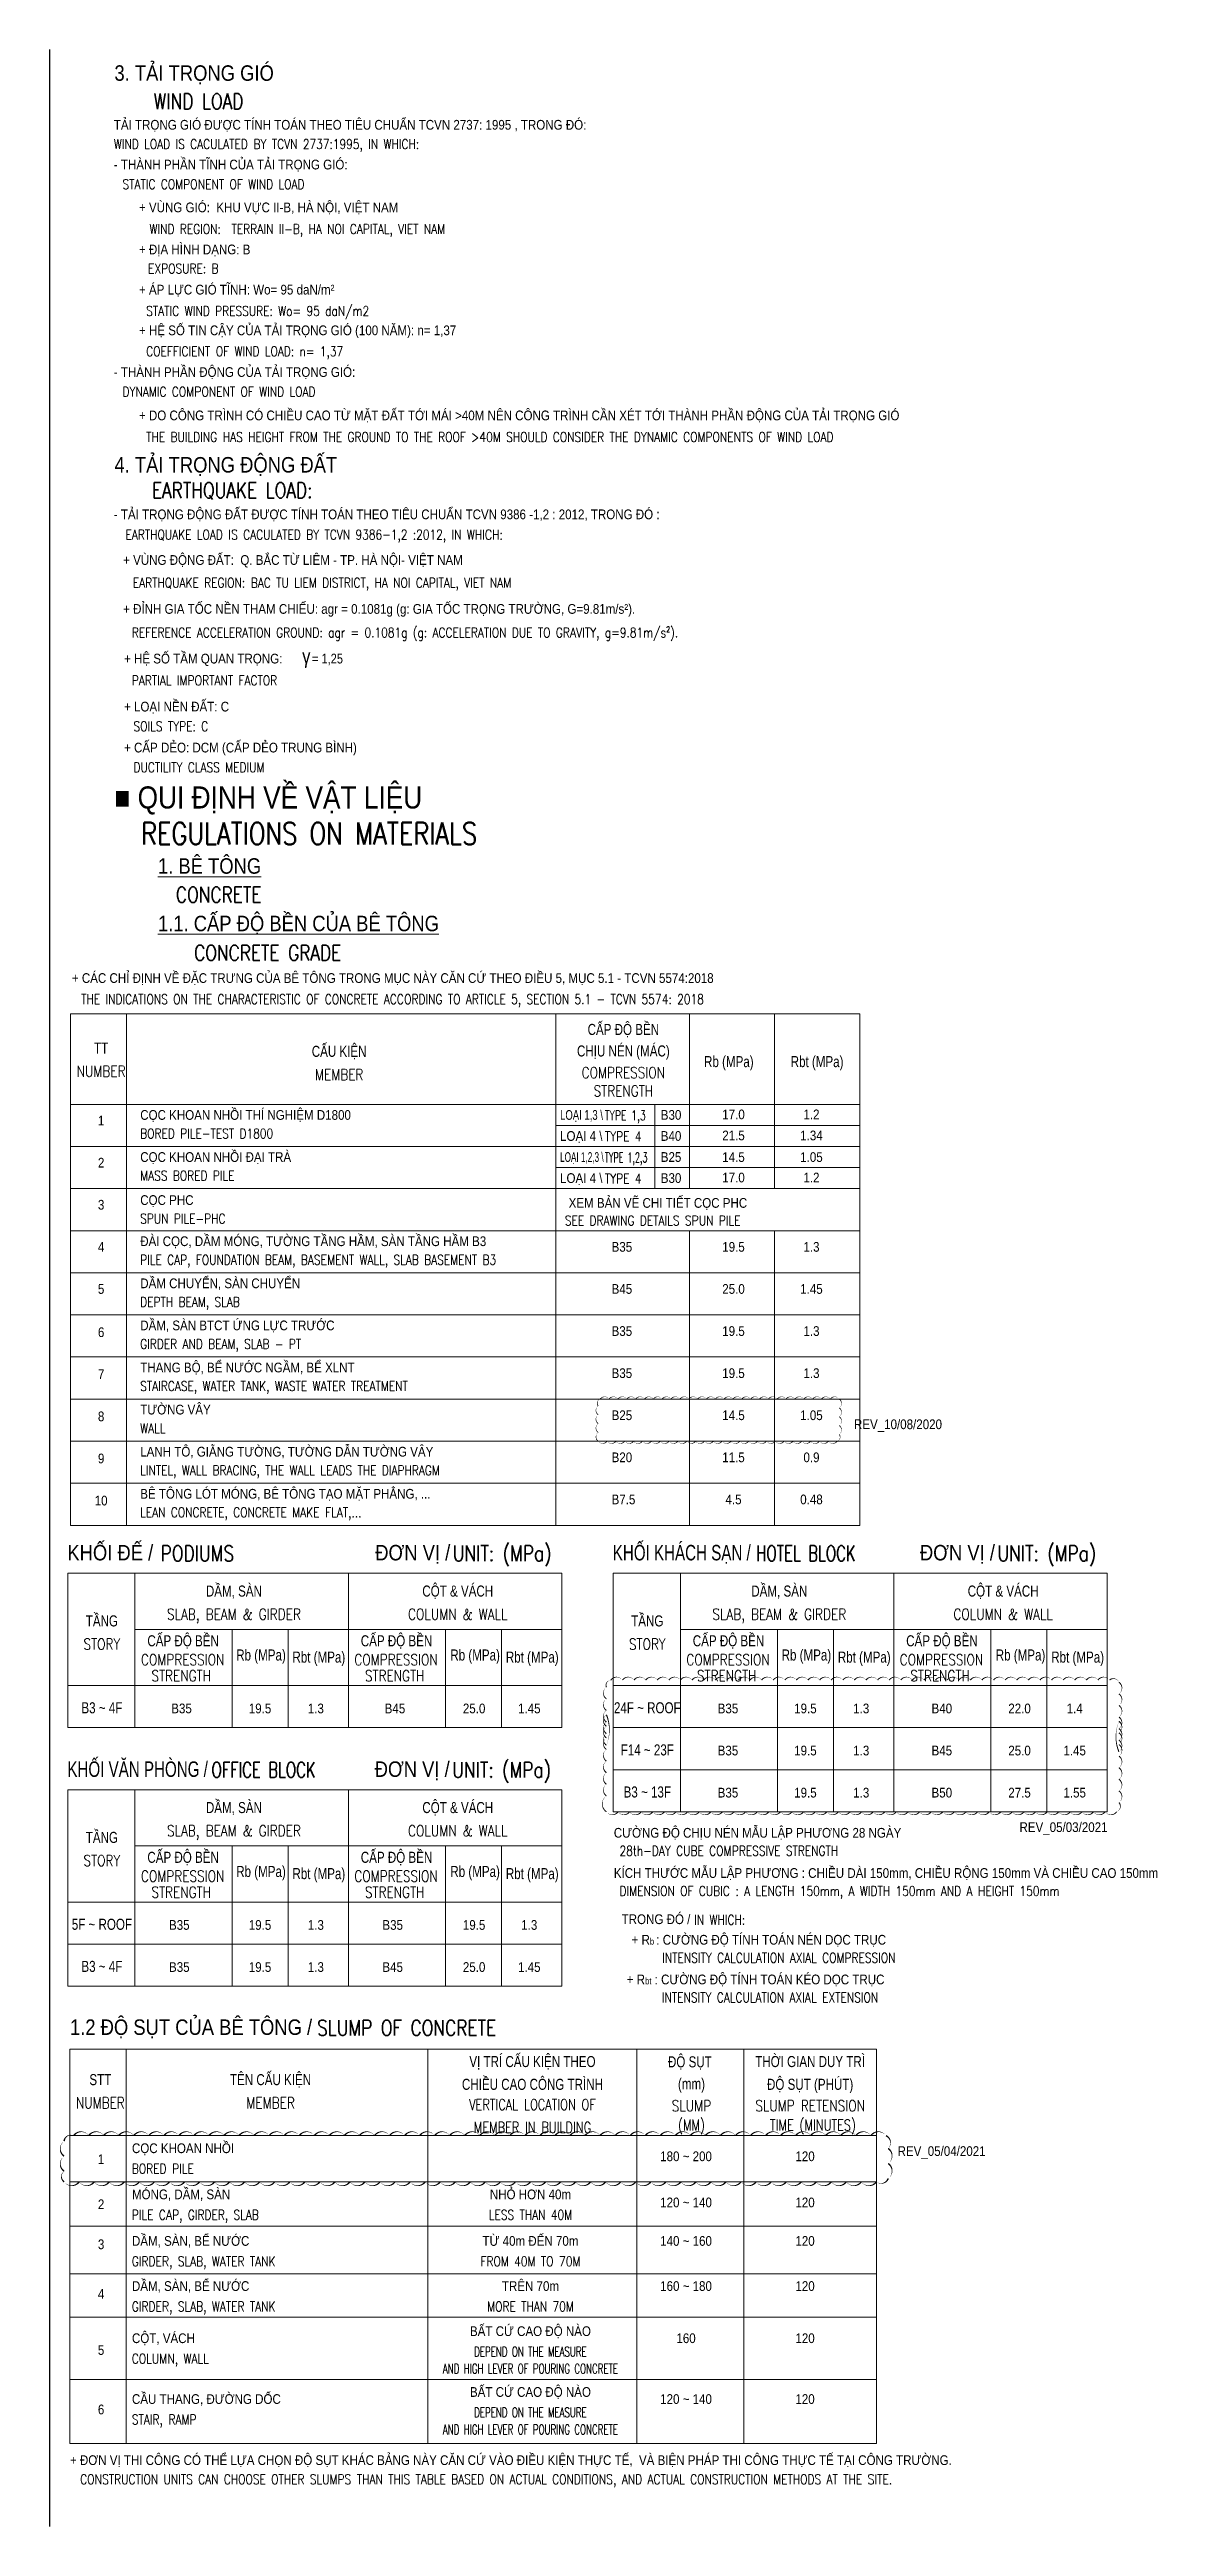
# Model space of a CAD drawing. Header units: millimetres. Extents: x 408913 to 1237273, y -191467 to -86666.
# Drawn here: x 455164 to 480201, y -186337 to -130337 of the extents above; entities that cross this region are included whole.
import ezdxf
from ezdxf.enums import TextEntityAlignment as Align

# ---------------------------------------------------------------- set-up
doc = ezdxf.new("R2010")
doc.units = ezdxf.units.MM
doc.header["$LTSCALE"] = 35
for name, color, linetype, lineweight in [('NDC_S_CONTINUOUS', 3, 'Continuous', 20), ('NDC_S_ENG TEXT', 2, 'Continuous', 9), ('NDC_S_VN TEXT', 7, 'Continuous', 9)]:
    doc.layers.add(name, color=color, linetype=linetype, lineweight=lineweight)
doc.layers.add('STR.Dim_F-CL-B', color=8, linetype='Continuous')
doc.styles.add('MtXpl_Symbol', font='symbol.ttf', dxfattribs={"width": 0.8})
doc.styles.add('NDC_ARIAL', font='arial.ttf', dxfattribs={"width": 0.85})
doc.styles.add('NDC_ROMANS', font='romans.shx', dxfattribs={"width": 0.8})

msp = doc.modelspace()

# ---------------------------------------------------------------- texts
at = {"layer": 'DEFPOINTS', "color": 1, "style": 'NDC_ARIAL', "width": 0.85}
for s, p in [('REV_10/08/2020', (473342.7, -161528.3)), ('REV_05/03/2021', (477083.6, -170636.8)), ('REV_05/04/2021', (474328.2, -177960.4))]:
    msp.add_text(s, height=220, dxfattribs=at).set_placement(p)
at = {"layer": 'NDC_S_ENG TEXT', "ltscale": 30, "style": 'NDC_ROMANS'}
for s, height, width, p in [('WIND LOAD', 350, 0.8, (457515.9, -131683.3)), ('EARTHQUAKE LOAD:', 350, 0.8, (457479.1, -140477.6)), ('REGULATIONS ON MATERIALS', 500, 0.8, (457232.7, -148313.5)), ('CONCRETE', 350, 0.8, (458020.1, -149619.8)), ('CONCRETE GRADE', 350, 0.8, (458431, -150934.4)), ('THE INDICATIONS ON THE CHARACTERISTIC OF CONCRETE ACCORDING TO ARTICLE 5, SECTION 5.1 - TCVN 5574: 2018', 220, 0.8, (455880, -151917.7)), ('PODIUMS', 350, 0.8, (457676.7, -164511.1)), ('UNIT: (MPa)', 350, 0.8, (464277.2, -164511.1)), ('HOTEL BLOCK', 350, 0.7, (471134.5, -164511.1)), ('UNIT: (MPa)', 350, 0.8, (476586.5, -164511.1)), ('OFFICE BLOCK', 350, 0.7, (458825.8, -169405.7)), ('UNIT: (MPa)', 350, 0.8, (464264.5, -169405.7)), ('SLUMP OF CONCRETE', 350, 0.8, (461210.5, -175238.9)), ('BORED PILE', 220, 0.8, (457025.9, -178359)), ('PILE CAP, GIRDER, SLAB', 220, 0.8, (457025.9, -179401.9)), ('GIRDER, SLAB, WATER TANK', 220, 0.8, (457025.9, -180454.4)), ('GIRDER, SLAB, WATER TANK', 220, 0.8, (457025.9, -181474.7)), ('COLUMN, WALL', 220, 0.8, (457025.9, -182654.2)), ('STAIR, RAMP', 220, 0.8, (457025.9, -184029.4)), ('CONSTRUCTION UNITS CAN CHOOSE OTHER SLUMPS THAN THIS TABLE BASED ON ACTUAL CONDITIONS, AND ACTUAL CONSTRUCTION METHODS AT THE SITE.', 220, 0.8, (455858.8, -185380.5))]:
    msp.add_text(s, height=height, dxfattribs=dict(at, width=width)).set_placement(p)
for s, height, width, p in [('NUMBER', 250, 0.8, (456329.4, -153561.8)), ('MEMBER', 250, 0.8, (461708, -153636.1)), ('COMPRESSION', 250, 0.8, (468131.2, -153593.8)), ('STRENGTH', 250, 0.8, (468131.2, -154007.4)), ('SLAB, BEAM & GIRDER', 250, 0.8, (459330, -165838.9)), ('COLUMN & WALL', 250, 0.8, (464388.7, -165838.9)), ('SLAB, BEAM & GIRDER', 250, 0.8, (471655.6, -165838.9)), ('COLUMN & WALL', 250, 0.8, (476714.4, -165838.9)), ('STORY', 250, 0.8, (456346.4, -166513.7)), ('STORY', 250, 0.8, (468672.1, -166513.7)), ('COMPRESSION', 250, 0.8, (458171.6, -166865.4)), ('COMPRESSION', 250, 0.8, (462994.3, -166865.4)), ('COMPRESSION', 250, 0.8, (470497.2, -166865.4)), ('COMPRESSION', 250, 0.8, (475320, -166865.4)), ('STRENGTH', 250, 0.8, (458140.3, -167228.3)), ('STRENGTH', 250, 0.8, (462963, -167228.3)), ('STRENGTH', 250, 0.8, (470466, -167228.3)), ('STRENGTH', 250, 0.8, (475288.7, -167228.3)), ('SLAB, BEAM & GIRDER', 250, 0.8, (459330, -170733.6)), ('COLUMN & WALL', 250, 0.8, (464388.7, -170733.6)), ('STORY', 250, 0.8, (456346.4, -171408.4)), ('COMPRESSION', 250, 0.8, (458171.6, -171760.1)), ('STRENGTH', 250, 0.8, (458140.3, -172123)), ('COMPRESSION', 250, 0.8, (462994.3, -171760.1)), ('STRENGTH', 250, 0.8, (462963, -172123)), ('NUMBER', 250, 0.8, (456310.9, -176885.1)), ('MEMBER', 250, 0.8, (460157.8, -176885.1)), ('VERTICAL LOCATION OF', 250, 0.75, (466077.1, -176925.7)), ('SLUMP', 250, 0.8, (469670.9, -176951.5)), ('SLUMP RETENSION', 250, 0.8, (472352.2, -176950.1)), ('MEMBER IN BUILDING', 250, 0.75, (466077.1, -177440.2)), ('(MM)', 250, 0.75, (469670.9, -177388.2)), (' TIME (MINUTES)', 250, 0.75, (472352.2, -177386.8)), ('LESS THAN 40M', 220, 0.8, (466031.8, -179401.9)), ('FROM 40M TO 70M', 220, 0.8, (466031.8, -180454.4)), ('MORE THAN 70M', 220, 0.8, (466031.8, -181474.7)), ('DEPEND ON THE MEASURE', 220, 0.65, (466031.8, -182494.3)), ('AND HIGH LEVER OF POURING CONCRETE', 220, 0.65, (466031.8, -182880.1)), ('DEPEND ON THE MEASURE', 220, 0.65, (466031.8, -183869.4)), ('AND HIGH LEVER OF POURING CONCRETE', 220, 0.65, (466031.8, -184255.2))]:
    msp.add_text(s, height=height, dxfattribs=dict(at, width=width)).set_placement(p, align=Align.CENTER)
at = {"layer": 'NDC_S_ENG TEXT', "style": 'NDC_ROMANS'}
for s, width, p in [('TYPE 1,3', 0.7, (467714.4, -154435)), ('BORED PILE-TEST D1800', 0.8, (457209.9, -154845.2)), ('TYPE 4', 0.8, (467714.4, -154910.9)), ('TYPE 1,2,3', 0.6, (467714.4, -155386.7)), ('MASS BORED PILE', 0.8, (457209.9, -155796.9)), ('TYPE 4', 0.8, (467714.4, -155862.6)), ('SPUN PILE-PHC', 0.8, (457209.9, -156769.8)), (' SEE DRAWING DETAILS SPUN PILE', 0.8, (466687.9, -156812)), ('PILE CAP, FOUNDATION BEAM, BASEMENT WALL, SLAB BASEMENT B3', 0.8, (457209.9, -157700.3)), ('DEPTH BEAM, SLAB', 0.8, (457209.9, -158652)), ('GIRDER AND BEAM, SLAB - PT', 0.8, (457209.9, -159603.7)), ('STAIRCASE, WATER TANK, WASTE WATER TREATMENT', 0.8, (457209.9, -160555.3)), ('WALL', 0.8, (457209.9, -161507)), ('LINTEL, WALL BRACING, THE WALL LEADS THE DIAPHRAGM', 0.8, (457209.9, -162458.7)), ('LEAN CONCRETE, CONCRETE MAKE FLAT,...', 0.8, (457209.9, -163410.4))]:
    msp.add_text(s, height=220, dxfattribs=dict(at, width=width)).set_placement(p, align=Align.MIDDLE_LEFT)
at = {"layer": 'NDC_S_ENG TEXT', "style": 'NDC_ROMANS', "width": 0.8}
for s, height, p in [('28th-DAY CUBE COMPRESSIVE STRENGTH', 220.011, (468044.5, -171172.1)), ('DIMENSION OF CUBIC : A LENGTH 150mm, A WIDTH 150mm AND A HEIGHT 150mm', 220.011, (468044.5, -172081.5)), ('IN WHICH:', 220, (469730.3, -172732.2)), ('INTENSITY CALCULATION AXIAL COMPRESSION', 220.011, (469004.8, -173590.5)), ('INTENSITY CALCULATION AXIAL EXTENSION', 220, (469000.2, -174487.8))]:
    msp.add_text(s, height=height, dxfattribs=at).set_placement(p)
at = {"layer": 'NDC_S_VN TEXT', "ltscale": 30}
for s, height, style, width, p in [('3. TẢI TRỌNG GIÓ', 350, 'NDC_ARIAL', 0.85, (456630.6, -131043.9)), ('TẢI TRỌNG GIÓ ĐƯỢC TÍNH TOÁN THEO TIÊU CHUẨN TCVN 2737: 1995 , TRONG ĐÓ:', 220, 'NDC_ARIAL', 0.85, (456616.1, -132148.7)), ('- THÀNH PHẦN TĨNH CỦA TẢI TRỌNG GIÓ:', 220, 'NDC_ARIAL', 0.85, (456616.1, -133047.4)), ('+ VÙNG GIÓ:  KHU VỰC II-B, HÀ NỘI, VIỆT NAM', 220, 'NDC_ARIAL', 0.85, (457184.5, -134016)), ('+ ĐỊA HÌNH DẠNG: B', 220, 'NDC_ARIAL', 0.85, (457184.5, -134967)), ('+ ÁP LỰC GIÓ TĨNH: Wo= 95 daN/m²', 220, 'NDC_ARIAL', 0.85, (457184.5, -135875.5)), ('+ HỆ SỐ TIN CẬY CỦA TẢI TRỌNG GIÓ (100 NĂM): n= 1,37', 220, 'NDC_ARIAL', 0.85, (457184.5, -136795.7)), ('- THÀNH PHẦN ĐỘNG CỦA TẢI TRỌNG GIÓ:', 220, 'NDC_ARIAL', 0.85, (456616.1, -137739)), ('+ DO CÔNG TRÌNH CÓ CHIỀU CAO TỪ MẶT ĐẤT TỚI MÁI >40M NÊN CÔNG TRÌNH CẦN XÉT TỚI THÀNH PHẦN ĐỘNG CỦA TẢI TRỌNG GIÓ', 220, 'NDC_ARIAL', 0.85, (457184.5, -138719.3)), ('4. TẢI TRỌNG ĐỘNG ĐẤT', 350, 'NDC_ARIAL', 0.85, (456630.6, -139900.5)), ('- TẢI TRỌNG ĐỘNG ĐẤT ĐƯỢC TÍNH TOÁN THEO TIÊU CHUẨN TCVN 9386 -1,2 : 2012, TRONG ĐÓ :', 220, 'NDC_ARIAL', 0.85, (456616.1, -140956.2)), ('+ VÙNG ĐỘNG ĐẤT:  Q. BẮC TỪ LIÊM - TP. HÀ NỘI- VIỆT NAM', 220, 'NDC_ARIAL', 0.85, (456826.9, -141988.2)), ('+ ĐỈNH GIA TỐC NỀN THAM CHIẾU: agr = 0.1081g (g: GIA TỐC TRỌNG TRƯỜNG, G=9.81m/s²).', 220, 'NDC_ARIAL', 0.85, (456826.9, -143094.3)), ('+ HỆ SỐ TẦM QUAN TRỌNG: ', 220, 'NDC_ARIAL', 0.85, (456847.3, -144217.5)), ('g', 330, 'MtXpl_Symbol', 0.85, (460872.5, -144217.5)), (' = 1,25', 220, 'MtXpl_Symbol', 0.85, (461023.8, -144217.5)), ('+ LOẠI NỀN ĐẤT: C', 220, 'NDC_ARIAL', 0.85, (456847.3, -145303)), ('+ CẤP DẺO: DCM (CẤP DẺO TRUNG BÌNH)', 220, 'NDC_ARIAL', 0.85, (456847.3, -146229.4)), ('%%U1. BÊ TÔNG', 350, 'NDC_ARIAL', 0.85, (457613.8, -148971.1)), ('%%U1.1. CẤP ĐỘ BỀN CỦA BÊ TÔNG', 350, 'NDC_ARIAL', 0.85, (457613.8, -150270.7)), ('+ CÁC CHỈ ĐỊNH VỀ ĐẶC TRƯNG CỦA BÊ TÔNG TRONG MỤC NÀY CĂN CỨ THEO ĐIỀU 5, MỤC 5.1 - TCVN 5574:2018', 220, 'NDC_ARIAL', 0.85, (455668.6, -151440)), ('KHỐI ĐẾ /', 350, 'NDC_ARIAL', 0.85, (455566.2, -164495.6)), ('KHỐI KHÁCH SẠN /', 350, 'NDC_ARIAL', 0.7, (467891.8, -164495.6)), ('ĐƠN VỊ /', 350, 'NDC_ARIAL', 0.85, (462524, -164495.6)), ('ĐƠN VỊ /', 350, 'NDC_ARIAL', 0.85, (474833.4, -164495.6)), ('KHỐI VĂN PHÒNG /', 350, 'NDC_ARIAL', 0.7, (455566.2, -169390.2)), ('ĐƠN VỊ /', 350, 'NDC_ARIAL', 0.85, (462511.4, -169390.2)), ('1.2 ĐỘ SỤT CỦA BÊ TÔNG /', 350, 'NDC_ARIAL', 0.85, (455625, -175223.4)), ('CỌC KHOAN NHỒI', 220, 'NDC_ARIAL', 0.85, (457025.9, -177896.3)), ('MÓNG, DẦM, SÀN', 220, 'NDC_ARIAL', 0.85, (457025.9, -178939.3)), ('DẦM, SÀN, BỂ NƯỚC', 220, 'NDC_ARIAL', 0.85, (457025.9, -179991.8)), ('DẦM, SÀN, BỂ NƯỚC', 220, 'NDC_ARIAL', 0.85, (457025.9, -181012)), ('CỘT, VÁCH', 220, 'NDC_ARIAL', 0.85, (457025.9, -182191.6)), ('CẦU THANG, ĐƯỜNG DỐC', 220, 'NDC_ARIAL', 0.85, (457025.9, -183566.8))]:
    msp.add_text(s, height=height, dxfattribs=dict(at, style=style, width=width)).set_placement(p)
at = {"layer": 'NDC_S_VN TEXT', "color": 2, "ltscale": 30, "style": 'NDC_ROMANS', "width": 0.8}
for s, p in [('WIND LOAD IS CACULATED BY TCVN 2737:1995, IN WHICH:', (456616.1, -132585.8)), ('STATIC COMPONENT OF WIND LOAD', (456813.8, -133492.6)), ('WIND REGION:  TERRAIN II-B, HA NOI CAPITAL, VIET NAM', (457422.9, -134504.4)), ('EXPOSURE: B', (457388.4, -135398.8)), ('STATIC WIND PRESSURE: Wo= 95 daN/m2', (457349.6, -136357.2)), ('COEFFICIENT OF WIND LOAD: n= 1,37', (457348.9, -137271)), ('DYNAMIC COMPONENT OF WIND LOAD', (456813.8, -138184.2)), ('THE BUILDING HAS HEIGHT FROM THE GROUND TO THE ROOF >40M SHOULD CONSIDER THE DYNAMIC COMPONENTS OF WIND LOAD', (457348.6, -139207.8)), ('EARTHQUAKE LOAD IS CACULATED BY TCVN 9386-1,2 :2012, IN WHICH:', (456880.7, -141413.8)), ('EARTHQUAKE REGION: BAC TU LIEM DISTRICT, HA NOI CAPITAL, VIET NAM', (457046.1, -142503.2)), ('REFERENCE ACCELERATION GROUND: agr = 0.1081g (g: ACCELERATION DUE TO GRAVITY, g=9.81m/s²).', (457021.6, -143628.5)), ('PARTIAL IMPORTANT FACTOR  ', (457025, -144710.8)), ('SOILS TYPE: C', (457059.1, -145748.7)), ('DUCTILITY CLASS MEDIUM', (457060.5, -146676.8))]:
    msp.add_text(s, height=220, dxfattribs=at).set_placement(p)
at = {"layer": 'NDC_S_VN TEXT', "style": 'NDC_ARIAL'}
for s, height, width, p in [('■ QUI ĐỊNH VỀ VẬT LIỆU', 500, 0.85, (456630.6, -147496.3)), ('Rb (MPa)', 250, 0.75, (469954.7, -153343.3)), ('Rbt (MPa)', 250, 0.75, (471913.1, -153343.3)), ('CỌC KHOAN NHỒI THÍ NGHIỆM D1800', 220, 0.85, (457213.2, -154534.8)), ('LOẠI 1,3 \\', 220, 0.7, (466701.4, -154534.8)), ('B30', 220, 0.85, (468977.3, -154534.1)), ('LOẠI 4 \\', 220, 0.85, (466701.4, -155010.6)), ('B40', 220, 0.85, (468977.3, -155010)), ('CỌC KHOAN NHỒI ĐẠI TRÀ', 220, 0.85, (457213.2, -155486.4)), ('LOẠI 1,2,3 \\', 220, 0.6, (466701.4, -155486.4)), ('B25', 220, 0.85, (468977.3, -155485.8)), ('CỌC PHC', 220, 0.85, (457213.2, -156459.4)), ('LOẠI 4 \\', 220, 0.85, (466701.4, -155962.3)), ('XEM BẢN VẼ CHI TIẾT CỌC PHC', 220, 0.85, (466895.1, -156523.4)), ('B30', 220, 0.85, (468977.3, -155961.7)), ('ĐÀI CỌC, DẦM MÓNG, TƯỜNG TẦNG HẦM, SÀN TẦNG HẦM B3', 220, 0.85, (457213.2, -157389.8)), ('B35', 220, 0.85, (467865.5, -157517.3)), ('DẦM CHUYỂN, SÀN CHUYỂN', 220, 0.85, (457213.2, -158341.5)), ('B45', 220, 0.85, (467865.5, -158469)), ('DẦM, SÀN BTCT ỨNG LỰC TRƯỚC', 220, 0.85, (457213.2, -159293.2)), ('B35', 220, 0.85, (467865.5, -159420.7)), ('THANG BỘ, BỂ NƯỚC NGẦM, BỂ XLNT', 220, 0.85, (457213.2, -160244.9)), ('B35', 220, 0.85, (467865.5, -160372.4)), ('TƯỜNG VÂY', 220, 0.85, (457213.2, -161196.5)), ('B25', 220, 0.85, (467865.5, -161324)), ('LANH TÔ, GIẰNG TƯỜNG, TƯỜNG DẪN TƯỜNG VÂY', 220, 0.85, (457213.2, -162148.2)), ('B20', 220, 0.85, (467865.5, -162275.7)), ('BÊ TÔNG LÓT MÓNG, BÊ TÔNG TẠO MẶT PHẲNG, ...', 220, 0.85, (457213.2, -163099.9)), ('B7.5', 220, 0.85, (467865.5, -163227.4)), ('Rb (MPa)', 250, 0.75, (459382.4, -166759)), ('Rbt (MPa)', 250, 0.75, (460652.7, -166807.1)), ('Rb (MPa)', 250, 0.75, (464220.9, -166759)), ('Rbt (MPa)', 250, 0.75, (465475.5, -166807.1)), ('Rb (MPa)', 250, 0.75, (471708.1, -166759)), ('Rbt (MPa)', 250, 0.75, (472978.4, -166807.1)), ('Rb (MPa)', 250, 0.75, (476546.6, -166759)), ('Rbt (MPa)', 250, 0.75, (477801.2, -166807.1)), ('B35', 220, 0.85, (457914, -167953.1)), ('B45', 220, 0.85, (462736.8, -167953.1)), ('B35', 220, 0.85, (470262.7, -167953.1)), ('B40', 220, 0.85, (475096.2, -167953.1)), ('B35', 220, 0.85, (470262.7, -168904.8)), ('B45', 220, 0.85, (475096.2, -168904.8)), ('B35', 220, 0.85, (470262.7, -169856.5)), ('B50', 220, 0.85, (475096.2, -169856.5)), ('CƯỜNG ĐỘ CHỊU NÉN MẪU LẬP PHƯƠNG 28 NGÀY', 220.011, 0.85, (467915.8, -170764.5)), ('Rb (MPa)', 250, 0.75, (459382.4, -171653.7)), ('Rbt (MPa)', 250, 0.75, (460652.7, -171701.8)), ('Rb (MPa)', 250, 0.75, (464220.9, -171653.7)), ('Rbt (MPa)', 250, 0.75, (465475.5, -171701.8)), ('KÍCH THƯỚC MẪU LẬP PHƯƠNG : CHIỀU DÀI 150mm, CHIỀU RỘNG 150mm VÀ CHIỀU CAO 150mm', 220.011, 0.85, (467915.8, -171673.9)), ('TRONG ĐÓ /', 220, 0.85, (468093.1, -172718.2)), ('B35', 220, 0.85, (457863.5, -172847.8)), ('B35', 220, 0.85, (462686.3, -172847.8)), ('   + R', 220, 0.85, (468099.2, -173182.9)), ('b ', 146.67, 0.85, (468730.8, -173182.9)), (': CƯỜNG ĐỘ TÍNH TOÁN NÉN DỌC TRỤC', 220.011, 0.85, (468876, -173182.9)), ('B35', 220, 0.85, (457863.5, -173799.5)), ('B45', 220, 0.85, (462686.3, -173799.5)), ('   + R', 220.01, 0.85, (467989.3, -174080.1)), ('bt', 146.68, 0.85, (468620.9, -174080.1)), (' : CƯỜNG ĐỘ TÍNH TOÁN KÉO DỌC TRỤC', 220.022, 0.85, (468766.2, -174080.1)), ('+ ĐƠN VỊ THI CÔNG CÓ THỂ LỰA CHỌN ĐỘ SỤT KHÁC BẢNG NÀY CĂN CỨ VÀO ĐIỀU KIỆN THỰC TẾ,  VÀ BIỆN PHÁP THI CÔNG THỰC TẾ TẠI CÔNG TRƯỜNG.', 220, 0.85, (455625, -184947.8))]:
    msp.add_text(s, height=height, dxfattribs=dict(at, width=width)).set_placement(p)
at = {"layer": 'NDC_S_VN TEXT', "ltscale": 30, "style": 'NDC_ARIAL'}
for s, height, width, p in [('CẤP ĐỘ BỀN', 250, 0.75, (468131.2, -152616.8)), ('TT', 250, 0.75, (456329.4, -153036.8)), ('CẤU KIỆN', 250, 0.75, (461708, -153111.1)), ('CHỊU NÉN (MÁC)', 250, 0.75, (468131.2, -153103)), ('1', 220, 0.85, (456329.4, -154662.3)), ('17.0', 220, 0.85, (470620.6, -154522.7)), ('1.2', 220, 0.85, (472382.6, -154522.7)), ('21.5', 220, 0.85, (470620.6, -154998.5)), ('1.34', 220, 0.85, (472382.6, -154998.5)), ('2', 220, 0.85, (456329.4, -155613.9)), ('14.5', 220, 0.85, (470620.6, -155486.8)), ('1.05', 220, 0.85, (472382.6, -155486.8)), ('17.0', 220, 0.85, (470620.6, -155950.2)), ('1.2', 220, 0.85, (472382.6, -155950.2)), ('3', 220, 0.85, (456329.4, -156565.6)), ('4', 220, 0.85, (456329.4, -157517.3)), ('19.5', 220, 0.85, (470620.6, -157517.3)), ('1.3', 220, 0.85, (472382.6, -157517.3)), ('5', 220, 0.85, (456329.4, -158469)), ('25.0', 220, 0.85, (470620.6, -158469)), ('1.45', 220, 0.85, (472382.6, -158469)), ('6', 220, 0.85, (456329.4, -159446.2)), ('19.5', 220, 0.85, (470620.6, -159420.7)), ('1.3', 220, 0.85, (472382.6, -159420.7)), ('19.5', 220, 0.85, (470620.6, -160372.4)), ('1.3', 220, 0.85, (472382.6, -160372.4)), ('7', 220, 0.85, (456329.4, -160397.9)), ('8', 220, 0.85, (456329.4, -161349.6)), ('14.5', 220, 0.85, (470620.6, -161324)), ('1.05', 220, 0.85, (472382.6, -161324)), ('9', 220, 0.85, (456329.4, -162301.3)), ('11.5', 220, 0.85, (470620.6, -162275.7)), ('0.9', 220, 0.85, (472382.6, -162275.7)), ('10', 220, 0.85, (456329.4, -163252.9)), ('4.5', 220, 0.85, (470620.6, -163227.4)), ('0.48', 220, 0.85, (472382.6, -163227.4)), ('DẦM, SÀN', 250, 0.75, (459330, -165313.9)), ('CỘT & VÁCH', 250, 0.75, (464388.7, -165313.9)), ('DẦM, SÀN', 250, 0.75, (471655.6, -165313.9)), ('CỘT & VÁCH', 250, 0.75, (476714.4, -165313.9)), ('TẦNG', 250, 0.75, (456346.4, -165988.6)), ('TẦNG', 250, 0.75, (468672.1, -165988.6)), ('CẤP ĐỘ BỀN', 250, 0.75, (458182.3, -166438.7)), ('CẤP ĐỘ BỀN', 250, 0.75, (463005.1, -166438.7)), ('CẤP ĐỘ BỀN', 250, 0.75, (470508, -166438.7)), ('CẤP ĐỘ BỀN', 250, 0.75, (475330.8, -166438.7)), ('B3 ~ 4F', 250, 0.75, (456346.4, -167953.1)), ('19.5', 220, 0.85, (459920.3, -167953.1)), ('1.3', 220, 0.85, (461182.2, -167953.1)), ('25.0', 220, 0.85, (464758.8, -167953.1)), ('1.45', 220, 0.85, (466005, -167953.1)), ('24F ~ ROOF', 250, 0.75, (468672.1, -167953.1)), ('19.5', 220, 0.85, (472246, -167953.1)), ('1.3', 220, 0.85, (473507.9, -167953.1)), ('22.0', 220, 0.85, (477084.5, -167953.1)), ('1.4', 220, 0.85, (478330.7, -167953.1)), ('F14 ~ 23F', 250, 0.75, (468672.1, -168904.8)), ('19.5', 220, 0.85, (472246, -168904.8)), ('1.3', 220, 0.85, (473507.9, -168904.8)), ('25.0', 220, 0.85, (477084.5, -168904.8)), ('1.45', 220, 0.85, (478330.7, -168904.8)), ('B3 ~ 13F', 250, 0.75, (468672.1, -169856.5)), ('19.5', 220, 0.85, (472246, -169856.5)), ('1.3', 220, 0.85, (473507.9, -169856.5)), ('27.5', 220, 0.85, (477084.5, -169856.5)), ('1.55', 220, 0.85, (478330.7, -169856.5)), ('DẦM, SÀN', 250, 0.75, (459330, -170208.5)), ('CỘT & VÁCH', 250, 0.75, (464388.7, -170208.5)), ('TẦNG', 250, 0.75, (456346.4, -170883.3)), ('CẤP ĐỘ BỀN', 250, 0.75, (458182.3, -171333.4)), ('CẤP ĐỘ BỀN', 250, 0.75, (463005.1, -171333.4)), ('5F ~ ROOF', 250, 0.75, (456346.4, -172847.8)), ('19.5', 220, 0.85, (459920.3, -172847.8)), ('1.3', 220, 0.85, (461182.2, -172847.8)), ('19.5', 220, 0.85, (464758.8, -172847.8)), ('1.3', 220, 0.85, (466005, -172847.8)), ('B3 ~ 4F', 250, 0.75, (456346.4, -173799.5)), ('19.5', 220, 0.85, (459920.3, -173799.5)), ('1.3', 220, 0.85, (461182.2, -173799.5)), ('25.0', 220, 0.85, (464758.8, -173799.5)), ('1.45', 220, 0.85, (466005, -173799.5)), ('VỊ TRÍ CẤU KIỆN THEO', 250, 0.75, (466077.1, -175951)), ('ĐỘ SỤT ', 250, 0.75, (469670.9, -175957.5)), ('THỜI GIAN DUY TRÌ', 250, 0.75, (472352.2, -175951)), ('STT', 250, 0.75, (456310.9, -176360)), ('TÊN CẤU KIỆN', 250, 0.75, (460157.8, -176360)), ('CHIỀU CAO CÔNG TRÌNH', 250, 0.75, (466077.1, -176465.6)), ('(mm)', 250, 0.75, (469670.9, -176454.8)), ('ĐỘ SỤT (PHÚT)', 250, 0.75, (472352.2, -176465.6)), ('1', 220, 0.85, (456328.6, -178141.7)), ('180 ~ 200', 220, 0.85, (469547.9, -178078.5)), ('120', 220, 0.85, (472237.4, -178078.5)), ('2', 220, 0.85, (456328.6, -179163.2)), ('NHỎ HƠN 40m', 220, 0.85, (466031.8, -178939.3)), ('120 ~ 140', 220, 0.85, (469547.9, -179121.4)), ('120', 220, 0.85, (472237.4, -179121.4)), ('TỪ 40m ĐẾN 70m', 220, 0.85, (466031.8, -179991.8)), ('3', 220, 0.85, (456328.6, -180068.1)), ('140 ~ 160', 220, 0.85, (469547.9, -179991.8)), ('120', 220, 0.85, (472237.4, -179991.8)), ('TRÊN 70m', 220, 0.85, (466031.8, -181012)), ('160 ~ 180', 220, 0.85, (469547.9, -181012)), ('120', 220, 0.85, (472237.4, -181012)), ('4', 220, 0.85, (456328.6, -181189.7)), ('BẤT CỨ CAO ĐỘ NÀO', 220, 0.85, (466031.8, -182031.7)), ('160', 220, 0.85, (469547.9, -182191.6)), ('120', 220, 0.85, (472237.4, -182191.6)), ('5', 220, 0.85, (456328.6, -182458.6)), ('6', 220, 0.85, (456328.6, -183801.6)), ('BẤT CỨ CAO ĐỘ NÀO', 220, 0.85, (466031.8, -183406.8)), ('120 ~ 140', 220, 0.85, (469547.9, -183566.8)), ('120', 220, 0.85, (472237.4, -183566.8))]:
    msp.add_text(s, height=height, dxfattribs=dict(at, width=width)).set_placement(p, align=Align.CENTER)

# ---------------------------------------------------------------- linework, layer by layer
at = {"layer": 'DEFPOINTS', "color": 1}
for points in [[(467563.2, -161800.1, 0, 20, 0.5205671), (467763.2, -161800.1, 0, 20, 0.5205671), (467963.2, -161800.1, 0, 20, 0.5205671), (468163.2, -161800.1, 0, 20, 0.5205671), (468363.2, -161800.1, 0, 20, 0.5205671), (468563.2, -161800.1, 0, 20, 0.5205671), (468763.2, -161800.1, 0, 20, 0.5205671), (468963.2, -161800.1, 0, 20, 0.5205671), (469163.2, -161800.1, 0, 20, 0.5205671), (469363.2, -161800.1, 0, 20, 0.5205671), (469563.2, -161800.1, 0, 20, 0.5205671), (469763.2, -161800.1, 0, 20, 0.5205671), (469963.2, -161800.1, 0, 20, 0.5205671), (470163.2, -161800.1, 0, 20, 0.5205671), (470363.2, -161800.1, 0, 20, 0.5205671), (470563.2, -161800.1, 0, 20, 0.5205671), (470763.2, -161800.1, 0, 20, 0.5205671), (470963.2, -161800.1, 0, 20, 0.5205671), (471163.2, -161800.1, 0, 20, 0.5205671), (471363.2, -161800.1, 0, 20, 0.5205671), (471563.2, -161800.1, 0, 20, 0.5205671), (471763.2, -161800.1, 0, 20, 0.5205671), (471963.2, -161800.1, 0, 20, 0.5205671), (472163.2, -161800.1, 0, 20, 0.5205671), (472363.2, -161800.1, 0, 20, 0.5205671), (472563.2, -161800.1, 0, 20, 0.5205671), (472763.2, -161800.1, 0, 20, 0.5205671), (472963.2, -161800.1, 0, 20, 0.5205671), (473010.3, -161647.2, 0, 20, 0.5205671), (473010.3, -161447.2, 0, 20, 0.5205671), (473010.3, -161247.2, 0, 20, 0.5205671), (473010.3, -161047.2, 0, 20, 0.5205671), (473009.1, -160848.4, 0, 20, 0.5205671), (472809.1, -160848.4, 0, 20, 0.5205671), (472609.1, -160848.4, 0, 20, 0.5205671), (472409.1, -160848.4, 0, 20, 0.5205671), (472209.1, -160848.4, 0, 20, 0.5205671), (472009.1, -160848.4, 0, 20, 0.5205671), (471809.1, -160848.4, 0, 20, 0.5205671), (471609.1, -160848.4, 0, 20, 0.5205671), (471409.1, -160848.4, 0, 20, 0.5205671), (471209.1, -160848.4, 0, 20, 0.5205671), (471009.1, -160848.4, 0, 20, 0.5205671), (470809.1, -160848.4, 0, 20, 0.5205671), (470609.1, -160848.4, 0, 20, 0.5205671), (470409.1, -160848.4, 0, 20, 0.5205671), (470209.1, -160848.4, 0, 20, 0.5205671), (470009.1, -160848.4, 0, 20, 0.5205671), (469809.1, -160848.4, 0, 20, 0.5205671), (469609.1, -160848.4, 0, 20, 0.5205671), (469409.1, -160848.4, 0, 20, 0.5205671), (469209.1, -160848.4, 0, 20, 0.5205671), (469009.1, -160848.4, 0, 20, 0.5205671), (468809.1, -160848.4, 0, 20, 0.5205671), (468609.1, -160848.4, 0, 20, 0.5205671), (468409.1, -160848.4, 0, 20, 0.5205671), (468209.1, -160848.4, 0, 20, 0.5205671), (468009.1, -160848.4, 0, 20, 0.5205671), (467809.1, -160848.4, 0, 20, 0.5205671), (467609.1, -160848.4, 0, 20, 0.5205671), (467563.2, -161002.5, 0, 20, 0.5205671), (467563.2, -161202.5, 0, 20, 0.5205671), (467563.2, -161402.5, 0, 20, 0.5205671), (467563.2, -161602.5, 0, 20, 0.5205671)], [(467748.1, -170179.4, 0, 26.2, 0.5205671), (468010.2, -170179.4, 0, 26.2, 0.5205671), (468272.2, -170179.4, 0, 26.2, 0.5205671), (468534.3, -170179.4, 0, 26.2, 0.5205671), (468796.4, -170179.4, 0, 26.2, 0.5205671), (469058.4, -170179.4, 0, 26.2, 0.5205671), (469320.5, -170179.4, 0, 26.2, 0.5205671), (469582.6, -170179.4, 0, 26.2, 0.5205671), (469844.7, -170179.4, 0, 26.2, 0.5205671), (470106.7, -170179.4, 0, 26.2, 0.5205671), (470368.8, -170179.4, 0, 26.2, 0.5205671), (470630.9, -170179.4, 0, 26.2, 0.5205671), (470892.9, -170179.4, 0, 26.2, 0.5205671), (471155, -170179.4, 0, 26.2, 0.5205671), (471417.1, -170179.4, 0, 26.2, 0.5205671), (471679.2, -170179.4, 0, 26.2, 0.5205671), (471941.2, -170179.4, 0, 26.2, 0.5205671), (472203.3, -170179.4, 0, 26.2, 0.5205671), (472465.4, -170179.4, 0, 26.2, 0.5205671), (472727.5, -170179.4, 0, 26.2, 0.5205671), (472989.5, -170179.4, 0, 26.2, 0.5205671), (473251.6, -170179.4, 0, 26.2, 0.5205671), (473513.7, -170179.4, 0, 26.2, 0.5205671), (473775.7, -170179.4, 0, 26.2, 0.5205671), (474037.8, -170179.4, 0, 26.2, 0.5205671), (474299.9, -170179.4, 0, 26.2, 0.5205671), (474562, -170179.4, 0, 26.2, 0.5205671), (474824, -170179.4, 0, 26.2, 0.5205671), (475086.1, -170179.4, 0, 26.2, 0.5205671), (475348.2, -170179.4, 0, 26.2, 0.5205671), (475610.2, -170179.4, 0, 26.2, 0.5205671), (475872.3, -170179.4, 0, 26.2, 0.5205671), (476134.4, -170179.4, 0, 26.2, 0.5205671), (476396.5, -170179.4, 0, 26.2, 0.5205671), (476658.5, -170179.4, 0, 26.2, 0.5205671), (476920.6, -170179.4, 0, 26.2, 0.5205671), (477182.7, -170179.4, 0, 26.2, 0.5205671), (477444.8, -170179.4, 0, 26.2, 0.5205671), (477706.8, -170179.4, 0, 26.2, 0.5205671), (477968.9, -170179.4, 0, 26.2, 0.5205671), (478231, -170179.4, 0, 26.2, 0.5205671), (478493, -170179.4, 0, 26.2, 0.5205671), (478755.1, -170179.4, 0, 26.2, 0.5205671), (479017.2, -170179.4, 0, 26.2, 0.5205671), (479279.3, -170179.4, 0, 26.2, 0.5205671), (479330.8, -169968.9, 0, 26.2, 0.5205671), (479330.8, -169706.8, 0, 26.2, 0.5205671), (479330.8, -169444.7, 0, 26.2, 0.5205671), (479330.8, -169182.6, 0, 26.2, 0.5205671), (479330.8, -168920.6, 0, 26.2, 0.5205671), (479330.8, -168658.5, 0, 26.2, 0.5205671), (479330.8, -168396.4, 0, 26.2, 0.5205671), (479330.8, -168134.4, 0, 26.2, 0.1978306), (479330.8, -168824, 0, 26.2, 0.5205671), (479330.8, -168561.9, 0, 26.2, 0.5205671), (479330.8, -168299.8, 0, 26.2, 0.5205671), (479330.8, -168037.8, 0, 26.2, 0.5205671), (479330.8, -167775.7, 0, 26.2, 0.5205671), (479330.8, -167513.6, 0, 26.2, 0.5205671), (479330.8, -167251.5, 0, 26.2, 0.5205671), (479118, -167202.3, 0, 26.2, 0.5205671), (478855.9, -167202.3, 0, 26.2, 0.5205671), (478593.8, -167202.3, 0, 26.2, 0.5205671), (478331.8, -167202.3, 0, 26.2, 0.5205671), (478069.7, -167202.3, 0, 26.2, 0.5205671), (477807.6, -167202.3, 0, 26.2, 0.5205671), (477545.6, -167202.3, 0, 26.2, 0.5205671), (477283.5, -167202.3, 0, 26.2, 0.5205671), (477021.4, -167202.3, 0, 26.2, 0.5205671), (476759.3, -167202.3, 0, 26.2, 0.5205671), (476497.3, -167202.3, 0, 26.2, 0.5205671), (476235.2, -167202.3, 0, 26.2, 0.5205671), (475973.1, -167202.3, 0, 26.2, 0.5205671), (475711.1, -167202.3, 0, 26.2, 0.5205671), (475449, -167202.3, 0, 26.2, 0.5205671), (475186.9, -167202.3, 0, 26.2, 0.5205671), (474924.8, -167202.3, 0, 26.2, 0.5205671), (474662.8, -167202.3, 0, 26.2, 0.5205671), (474400.7, -167202.3, 0, 26.2, 0.5205671), (474138.6, -167202.3, 0, 26.2, 0.5205671), (473876.5, -167202.3, 0, 26.2, 0.5205671), (473614.5, -167202.3, 0, 26.2, 0.5205671), (473352.4, -167202.3, 0, 26.2, 0.5205671), (473090.3, -167202.3, 0, 26.2, 0.5205671), (472828.3, -167202.3, 0, 26.2, 0.5205671), (472566.2, -167202.3, 0, 26.2, 0.5205671), (472304.1, -167202.3, 0, 26.2, 0.5205671), (472042, -167202.3, 0, 26.2, 0.5205671), (471780, -167202.3, 0, 26.2, 0.5205671), (471517.9, -167202.3, 0, 26.2, 0.5205671), (471255.8, -167202.3, 0, 26.2, 0.5205671), (470993.8, -167202.3, 0, 26.2, 0.5205671), (470731.7, -167202.3, 0, 26.2, 0.5205671), (470469.6, -167202.3, 0, 26.2, 0.5205671), (470207.5, -167202.3, 0, 26.2, 0.5205671), (469945.5, -167202.3, 0, 26.2, 0.5205671), (469683.4, -167202.3, 0, 26.2, 0.5205671), (469421.3, -167202.3, 0, 26.2, 0.5205671), (469159.3, -167202.3, 0, 26.2, 0.5205671), (468897.2, -167202.3, 0, 26.2, 0.5205671), (468635.1, -167202.3, 0, 26.2, 0.5205671), (468373, -167202.3, 0, 26.2, 0.5205671), (468111, -167202.3, 0, 26.2, 0.5205671), (467848.9, -167202.3, 0, 26.2, 0.5205671), (467748.1, -167363.6, 0, 26.2, 0.5205671), (467748.1, -167625.6, 0, 26.2, 0.5205671), (467748.1, -167887.7, 0, 26.2, 0.5205671), (467748.1, -168149.8, 0, 26.2, 0.5205671), (467748.1, -168411.9, 0, 26.2, 0.5205671), (467748.1, -168673.9, 0, 26.2, 0.1978306), (467748.1, -167984.3, 0, 26.2, 0.5205671), (467748.1, -168246.4, 0, 26.2, 0.5205671), (467748.1, -168508.5, 0, 26.2, 0.5205671), (467748.1, -168770.5, 0, 26.2, 0.5205671), (467748.1, -169032.6, 0, 26.2, 0.5205671), (467748.1, -169294.7, 0, 26.2, 0.5205671), (467748.1, -169556.8, 0, 26.2, 0.5205671), (467748.1, -169818.8, 0, 26.2, 0.5205671)], [(455493.3, -178544.1, 0, 34, 0.5205671), (455833.2, -178544.1, 0, 34, 0.5205671), (456173.2, -178544.1, 0, 34, 0.5205671), (456513.1, -178544.1, 0, 34, 0.5205671), (456853.1, -178544.1, 0, 34, 0.5205671), (457193, -178544.1, 0, 34, 0.5205671), (457533, -178544.1, 0, 34, 0.5205671), (457872.9, -178544.1, 0, 34, 0.5205671), (458212.9, -178544.1, 0, 34, 0.5205671), (458552.8, -178544.1, 0, 34, 0.5205671), (458892.8, -178544.1, 0, 34, 0.5205671), (459232.7, -178544.1, 0, 34, 0.5205671), (459572.6, -178544.1, 0, 34, 0.5205671), (459912.6, -178544.1, 0, 34, 0.5205671), (460252.5, -178544.1, 0, 34, 0.5205671), (460592.5, -178544.1, 0, 34, 0.5205671), (460932.4, -178544.1, 0, 34, 0.5205671), (461272.4, -178544.1, 0, 34, 0.5205671), (461612.3, -178544.1, 0, 34, 0.5205671), (461952.3, -178544.1, 0, 34, 0.5205671), (462292.2, -178544.1, 0, 34, 0.5205671), (462632.2, -178544.1, 0, 34, 0.5205671), (462972.1, -178544.1, 0, 34, 0.5205671), (463312, -178544.1, 0, 34, 0.5205671), (463652, -178544.1, 0, 34, 0.5205671), (463991.9, -178544.1, 0, 34, 0.5205671), (464331.9, -178544.1, 0, 34, 0.5205671), (464671.8, -178544.1, 0, 34, 0.5205671), (465011.8, -178544.1, 0, 34, 0.5205671), (465351.7, -178544.1, 0, 34, 0.5205671), (465691.7, -178544.1, 0, 34, 0.5205671), (466031.6, -178544.1, 0, 34, 0.5205671), (466371.6, -178544.1, 0, 34, 0.5205671), (466711.5, -178544.1, 0, 34, 0.5205671), (467051.4, -178544.1, 0, 34, 0.5205671), (467391.4, -178544.1, 0, 34, 0.5205671), (467731.3, -178544.1, 0, 34, 0.5205671), (468071.3, -178544.1, 0, 34, 0.5205671), (468411.2, -178544.1, 0, 34, 0.5205671), (468751.2, -178544.1, 0, 34, 0.5205671), (469091.1, -178544.1, 0, 34, 0.5205671), (469431.1, -178544.1, 0, 34, 0.5205671), (469771, -178544.1, 0, 34, 0.5205671), (470111, -178544.1, 0, 34, 0.5205671), (470450.9, -178544.1, 0, 34, 0.5205671), (470790.8, -178544.1, 0, 34, 0.5205671), (471130.8, -178544.1, 0, 34, 0.5205671), (471470.7, -178544.1, 0, 34, 0.5205671), (471810.7, -178544.1, 0, 34, 0.5205671), (472150.6, -178544.1, 0, 34, 0.5205671), (472490.6, -178544.1, 0, 34, 0.5205671), (472830.5, -178544.1, 0, 34, 0.5205671), (473170.5, -178544.1, 0, 34, 0.5205671), (473510.4, -178544.1, 0, 34, 0.5205671), (473850.4, -178544.1, 0, 34, 0.5205671), (474116.5, -178470.3, 0, 34, 0.5205671), (474116.5, -178130.4, 0, 34, 0.5205671), (474116.5, -177790.5, 0, 34, 0.5205671), (474065.9, -177501.2, 0, 34, 0.5205671), (473725.9, -177501.2, 0, 34, 0.5205671), (473386, -177501.2, 0, 34, 0.5205671), (473046, -177501.2, 0, 34, 0.5205671), (472706.1, -177501.2, 0, 34, 0.5205671), (472366.1, -177501.2, 0, 34, 0.5205671), (472026.2, -177501.2, 0, 34, 0.5205671), (471686.2, -177501.2, 0, 34, 0.5205671), (471346.3, -177501.2, 0, 34, 0.5205671), (471006.4, -177501.2, 0, 34, 0.5205671), (470666.4, -177501.2, 0, 34, 0.5205671), (470326.5, -177501.2, 0, 34, 0.5205671), (469986.5, -177501.2, 0, 34, 0.5205671), (469646.6, -177501.2, 0, 34, 0.5205671), (469306.6, -177501.2, 0, 34, 0.5205671), (468966.7, -177501.2, 0, 34, 0.5205671), (468626.7, -177501.2, 0, 34, 0.5205671), (468286.8, -177501.2, 0, 34, 0.5205671), (467946.8, -177501.2, 0, 34, 0.5205671), (467606.9, -177501.2, 0, 34, 0.5205671), (467267, -177501.2, 0, 34, 0.5205671), (466927, -177501.2, 0, 34, 0.5205671), (466587.1, -177501.2, 0, 34, 0.5205671), (466247.1, -177501.2, 0, 34, 0.5205671), (465907.2, -177501.2, 0, 34, 0.5205671), (465567.2, -177501.2, 0, 34, 0.5205671), (465227.3, -177501.2, 0, 34, 0.5205671), (464887.3, -177501.2, 0, 34, 0.5205671), (464547.4, -177501.2, 0, 34, 0.5205671), (464207.4, -177501.2, 0, 34, 0.5205671), (463867.5, -177501.2, 0, 34, 0.5205671), (463527.6, -177501.2, 0, 34, 0.5205671), (463187.6, -177501.2, 0, 34, 0.5205671), (462847.7, -177501.2, 0, 34, 0.5205671), (462507.7, -177501.2, 0, 34, 0.5205671), (462167.8, -177501.2, 0, 34, 0.5205671), (461827.8, -177501.2, 0, 34, 0.5205671), (461487.9, -177501.2, 0, 34, 0.5205671), (461147.9, -177501.2, 0, 34, 0.5205671), (460808, -177501.2, 0, 34, 0.5205671), (460468, -177501.2, 0, 34, 0.5205671), (460128.1, -177501.2, 0, 34, 0.5205671), (459788.1, -177501.2, 0, 34, 0.5205671), (459448.2, -177501.2, 0, 34, 0.5205671), (459108.3, -177501.2, 0, 34, 0.5205671), (458768.3, -177501.2, 0, 34, 0.5205671), (458428.4, -177501.2, 0, 34, 0.5205671), (458088.4, -177501.2, 0, 34, 0.5205671), (457748.5, -177501.2, 0, 34, 0.5205671), (457408.5, -177501.2, 0, 34, 0.5205671), (457068.6, -177501.2, 0, 34, 0.5205671), (456728.6, -177501.2, 0, 34, 0.5205671), (456388.7, -177501.2, 0, 34, 0.5205671), (456048.7, -177501.2, 0, 34, 0.5205671), (455708.8, -177501.2, 0, 34, 0.5205671), (455493.3, -177625.6, 0, 34, 0.5205671), (455493.3, -177965.6, 0, 34, 0.5205671), (455493.3, -178305.5, 0, 34, 0.5205671)]]:
    msp.add_lwpolyline(points, format="xyseb", close=True, dxfattribs=at)
at = {"layer": 'NDC_S_CONTINUOUS'}
for p, q in [((456905.5, -152141.2), (456905.5, -163703.5)), ((466608.4, -152141.2), (466608.4, -163703.5)), ((469625.8, -152141.2), (469625.8, -156090)), ((471549.6, -152141.2), (471549.6, -156090)), ((455636.5, -154186.6), (473473.4, -154186.6)), ((468840.8, -154186.6), (468840.8, -155138.3)), ((466608.4, -154662.5), (469625.8, -154662.5)), ((469625.8, -154662.5), (473473.4, -154662.5)), ((455636.5, -155138.3), (473473.4, -155138.3)), ((466608.4, -155614.2), (473473.4, -155614.2)), ((468840.8, -155138.3), (468840.8, -156090)), ((455636.5, -156090), (473473.4, -156090)), ((455636.5, -157041.7), (473473.4, -157041.7)), ((469625.8, -157041.7), (469625.8, -163703.5)), ((471549.6, -157041.7), (471549.6, -163703.5)), ((455636.5, -157993.4), (473473.4, -157993.4)), ((455636.5, -158945.1), (473473.4, -158945.1)), ((455636.5, -159896.7), (473473.4, -159896.7)), ((455636.5, -160848.4), (473473.4, -160848.4)), ((455636.5, -161800.1), (473473.4, -161800.1)), ((455636.5, -162751.8), (473473.4, -162751.8)), ((455636.5, -163703.5), (473473.4, -163703.5)), ((457094.2, -164786.5), (457094.2, -168276)), ((461917, -164786.5), (461917, -168276)), ((469419.9, -164786.5), (469419.9, -170179.4)), ((474242.6, -164786.5), (474242.6, -170179.4)), ((461917, -166055.4), (457094.2, -166055.4)), ((459289.5, -166055.4), (459289.5, -168276)), ((460556.1, -166055.4), (460556.1, -168276)), ((466739.7, -166055.4), (461917, -166055.4)), ((464112.3, -166055.4), (464112.3, -168276)), ((465378.8, -166055.4), (465378.8, -168276)), ((474242.6, -166055.4), (469419.9, -166055.4)), ((471615.2, -166055.4), (471615.2, -170179.4)), ((472881.7, -166055.4), (472881.7, -170179.4)), ((479065.4, -166055.4), (474242.6, -166055.4)), ((476438, -166055.4), (476438, -170179.4)), ((477704.5, -166055.4), (477704.5, -170179.4)), ((455574.8, -167324.3), (466739.7, -167324.3)), ((467900.5, -167324.3), (479065.4, -167324.3)), ((455574.8, -168276), (466739.7, -168276)), ((467900.5, -168276), (479065.4, -168276)), ((467900.5, -169227.7), (479065.4, -169227.7)), ((457094.2, -169681.2), (457094.2, -174122.4)), ((461917, -169681.2), (461917, -174122.4)), ((467900.5, -170179.4), (479065.4, -170179.4)), ((461917, -170950.1), (457094.2, -170950.1)), ((459289.5, -170950.1), (459289.5, -174122.4)), ((460556.1, -170950.1), (460556.1, -174122.4)), ((466739.7, -170950.1), (461917, -170950.1)), ((464112.3, -170950.1), (464112.3, -174122.4)), ((465378.8, -170950.1), (465378.8, -174122.4)), ((455574.8, -172219), (466739.7, -172219)), ((455574.8, -173170.7), (466739.7, -173170.7)), ((455574.8, -174122.4), (466739.7, -174122.4)), ((455625, -175545.1), (473851.1, -175545.1)), ((455625, -175545.1), (455625, -184458)), ((455625, -184458), (455625, -175545.1)), ((456893.9, -175545.1), (456893.9, -184458)), ((456893.9, -184458), (456893.9, -175545.1)), ((463708.8, -184458), (463708.8, -175545.1)), ((468434.6, -184458), (468434.6, -175545.1)), ((470856.8, -184458), (470856.8, -175545.1)), ((473851.1, -184458), (473851.1, -175545.1)), ((455625, -177501.2), (473851.1, -177501.2)), ((455625, -178544.1), (473851.1, -178544.1)), ((455625, -179551.2), (473851.1, -179551.2)), ((455625, -180628.6), (473851.1, -180628.6)), ((455625, -181607.5), (473851.1, -181607.5)), ((455625, -183016.5), (473851.1, -183016.5)), ((455625, -184458), (473851.1, -184458))]:
    msp.add_line(p, q, dxfattribs=at)
for points in [[(455636.5, -163703.5), (455636.5, -152141.2), (473473.4, -152141.2), (473473.4, -163703.5)], [(455574.8, -168276), (455574.8, -164786.5), (466739.7, -164786.5), (466739.7, -168276)], [(467900.5, -170179.4), (467900.5, -164786.5), (479065.4, -164786.5), (479065.4, -170179.4)], [(455574.8, -174122.4), (455574.8, -169681.2), (466739.7, -169681.2), (466739.7, -174122.4)]]:
    msp.add_lwpolyline(points, dxfattribs=at)
at = {"layer": 'STR.Dim_F-CL-B'}
msp.add_line((455163.8, -130337.2), (455163.8, -186337.2), dxfattribs=at)

msp.set_redraw_order([(e.dxf.handle, doc.entitydb.next_handle()) for e in msp.query("TEXT MTEXT ATTDEF DIMENSION ARC_DIMENSION")])  # texts and dimensions are drawn at this point

doc.saveas('drawing.dxf')
